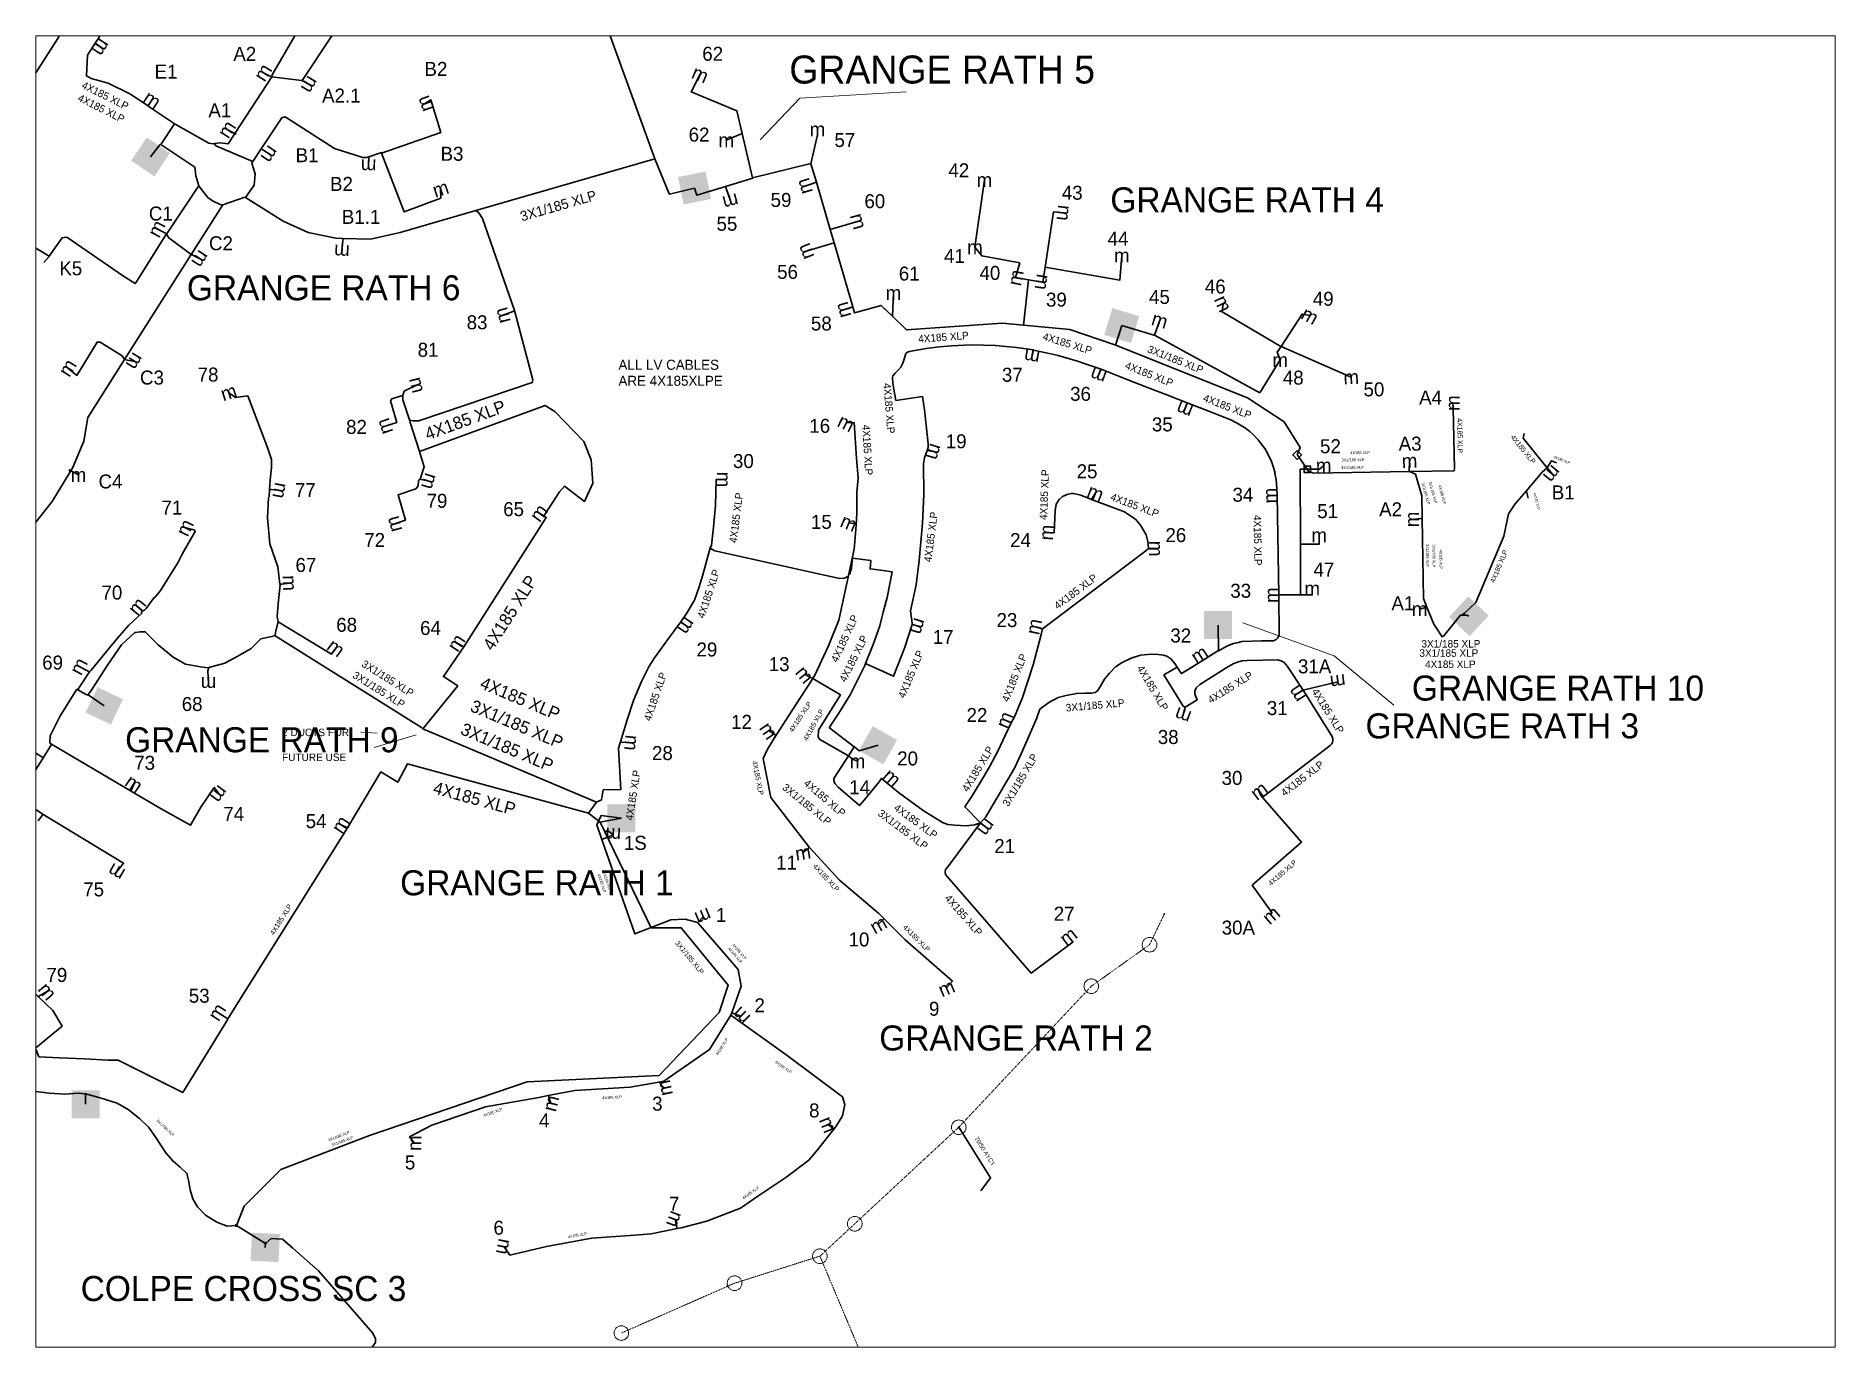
# Model space of a CAD drawing. Header units: metres. Extents: x 311594 to 312456, y 273769 to 274397.
import ezdxf
from ezdxf.enums import TextEntityAlignment as Align

# ---------------------------------------------------------------- set-up
doc = ezdxf.new("R2010")
doc.units = ezdxf.units.M
doc.header["$MEASUREMENT"] = 0
doc.linetypes.add('DGN Style 4', pattern=[0.01288, 0.00644, -0.00322, 0, -0.00322])
for name, color, linetype, lineweight in [('Level 10', 7, 'Continuous', 0), ('Level 14', 7, 'Continuous', 0), ('Level 15', 7, 'Continuous', 0), ('Level 16', 7, 'Continuous', 0), ('Level 17', 7, 'Continuous', 0), ('Level 2', 7, 'Continuous', 0), ('Level 3', 7, 'Continuous', 0), ('Level 5', 7, 'Continuous', 0), ('Level 6', 7, 'Continuous', 0), ('Level 7', 7, 'Continuous', 0)]:
    doc.layers.add(name, color=color, linetype=linetype, lineweight=lineweight)
doc.styles.add('Style-font_101', font='font_101.shx')
doc.styles.add('Style-WORKING', font='WORKING.shx')

msp = doc.modelspace()

# ---------------------------------------------------------------- texts
at = {"layer": 'Level 16', "color": 212, "linetype": 'Continuous', "lineweight": 13, "style": 'Style-WORKING'}
for s, height, p in [('GRANGE RATH 5', 13.411, (311954.95, 274374.23)), ('GRANGE RATH 4', 12, (312108.75, 274312.49)), ('GRANGE RATH 6', 12, (311666.3, 274270.38)), ('3X1/185 XLP', 3.582, (312257.84, 274104.06)), ('3X1/185 XLP', 3.582, (312256.86, 274099.63)), ('GRANGE RATH 10', 12, (312253.25, 274078.65)), ('GRANGE RATH 9', 12, (311636.7, 274053.88)), ('GRANGE RATH 3', 12, (312231.02, 274060.53)), ('GRANGE RATH 1', 12, (311768.48, 273985.36)), ('GRANGE RATH 2', 12, (311998.04, 273911.03)), ('COLPE CROSS SC 3', 12, (311615.4, 273791.01))]:
    msp.add_text(s, height=height, dxfattribs=at).set_placement(p)
for height, rotation, p in [(4.776, 16.13723, (311826.84, 274308.16)), (3.582, 338.35479, (312126.22, 274245.61)), (1.3373, 1.06329, (312219.63, 274193.21)), (1.3373, 1.06329, (312219.39, 274189.52)), (1.3373, 286.12168, (312257.78, 274182.87)), (1.3373, 286.12168, (312261.23, 274183.36)), (1.3373, 270.89184, (312260, 274153.58)), (1.3373, 270.89184, (312263.07, 274153.45)), (3.582, 327.93458, (311745.37, 274089.87)), (3.582, 327.93458, (311749.64, 274095.28)), (5.97, 337.12562, (311801.59, 274073.77)), (3.582, 5.02938, (312087.59, 274073.38)), (5.97, 337.12562, (311796.93, 274062.74)), (3.582, 59.42963, (312059.95, 274027.58)), (3.582, 321.00013, (311951.24, 274036.42)), (3.582, 323.2504, (311997.05, 274023.89)), (2.388, 309.25733, (311900.1, 273962.41)), (1.3373, 316.65616, (311651.58, 273877.26)), (1.3373, 20.94687, (311734.28, 273867.45)), (1.3373, 20.94687, (311735.89, 273864.99))]:
    msp.add_text('3X1/185 XLP', height=height, rotation=rotation, dxfattribs=at).set_placement(p)
at = {"layer": 'Level 17', "color": 1, "linetype": 'Continuous', "lineweight": 30, "style": 'Style-WORKING'}
for s, height, p in [('ALL LV CABLES', 4.8, (311873.09, 274237.11)), ('ARE 4X185XLPE', 4.8, (311873.09, 274229.45)), ('2 DUCTS FOR', 3.6, (311711.91, 274061.62)), ('FUTURE USE', 3.6, (311711.91, 274049.7))]:
    msp.add_text(s, height=height, dxfattribs=at).set_placement(p)
at = {"layer": 'Level 6', "color": 5, "linetype": 'Continuous', "lineweight": 13, "style": 'Style-font_101'}
for rotation, p in [(236.932, (311625.49, 274391.35)), (57.66, (311702.65, 274379.58)), (238.898, (311725.38, 274373.55)), (336.999, (311912.31, 274378.68)), (326.624, (311649.71, 274366.55)), (109.559, (311780.15, 274364.45)), (56.687, (311685.36, 274352.34)), (0.472, (311968.44, 274352.28)), (235.756, (311706.13, 274340.2)), (179.339, (311753.38, 274334.53)), (18.132, (311787.85, 274323.82)), (106.695, (311962.02, 274324.98)), (194.674, (311926.89, 274317.6)), (263.592, (312086.72, 274312.23)), (62.92, (311651.68, 274304.72)), (285.326, (311988.14, 274308.27)), (176.727, (311740.57, 274293.6)), (111.561, (311962.63, 274293.69)), (236.947, (311672.99, 274290.06)), (78.912, (312063.33, 274281.24)), (261.124, (312076.39, 274279.11)), (294.83, (312162.83, 274268.84)), (104.973, (311817.32, 274263.09)), (105.246, (311980.54, 274265.73)), (343.563, (312132.5, 274260.9)), (331.117, (312204.43, 274263.07)), (237.844, (311641.51, 274241.05)), (169.882, (312071.16, 274243.2)), (58.411, (311609.05, 274238.1)), (159.736, (312102.96, 274234.18)), (17.779, (311686.31, 274226.3)), (284.033, (311776.88, 274229.93)), (2.293, (312224.17, 274233.59)), (158.495, (312144.27, 274217.84)), (89.132, (312272.82, 274221.16)), (108.723, (311760.9, 274209.94)), (333.717, (311982.21, 274211.64)), (253.015, (312024.7, 274197.76)), (2.047, (312252.15, 274193.51)), (252.477, (311782.76, 274183.6)), (269.401, (311923.56, 274184.55)), (230.472, (312320.61, 274187.07)), (259.114, (311711.22, 274179.23)), (338.191, (312101.72, 274178.19)), (91.908, (312185.28, 274176.81)), (54.047, (311834.86, 274168.58)), (89.527, (312253.29, 274165.43)), (63.807, (311665.31, 274161.52)), (105.281, (311765.36, 274163.13)), (337.479, (311983.51, 274163.82)), (85.867, (312078.12, 274159.17)), (270, (312130.71, 274151.42)), (272.046, (311715.65, 274134.96)), (50.85, (311642.36, 274123.89)), (90, (312186.07, 274129.14)), (235.761, (311905.85, 274114.25)), (253.158, (312017, 274114.21)), (78.046, (312072.11, 274114.08)), (56.145, (311795.29, 274106.4)), (323.139, (311737.77, 274103.97)), (32.887, (312151.45, 274100.79)), (61.853, (311614.42, 274095.12)), (309.846, (311962.34, 274091.17)), (187.155, (312217.8, 274087.64)), (180, (311676.65, 274086.54)), (123.079, (312198.04, 274081.75)), (160.011, (312143.49, 274071.35)), (304.533, (311945.08, 274064.25)), (67.937, (312058.03, 274069.4)), (264.071, (311879.5, 274058.39)), (325.845, (311640.97, 274038.96)), (319.019, (312004.2, 274041.86)), (36.955, (312180, 274035.45)), (233.55, (311681.91, 274033.7)), (56.853, (311739.85, 274019.32)), (233.351, (312049.59, 274017.73)), (177.712, (311870.59, 274014.31)), (8.756, (311961.49, 274005.8)), (150.052, (311632.4, 273996.35)), (202.578, (311913.74, 273975.1)), (40.721, (312185.75, 273975.94)), (29.196, (311997.57, 273971.31)), (37.326, (312088.6, 273965.81)), (22.778, (312030.25, 273940.99)), (310.233, (311599.5, 273939.44)), (56.774, (311680.69, 273929.49)), (135.767, (311931.79, 273927.53)), (102.469, (311895.18, 273893.03)), (76.371, (311840.68, 273885.72)), (292.117, (311973.56, 273875.57)), (88.914, (311775.31, 273866.64)), (249.383, (311900.21, 273830.1)), (258.751, (311818.36, 273817.03))]:
    msp.add_text('m', height=6.71, rotation=rotation, dxfattribs=at).set_placement(p, align=Align.MIDDLE_CENTER)
for p in [(311924.77, 274347.08), (312048.45, 274328.03), (312043.9, 274295.82), (312114.28, 274291.89), (312004.84, 274273.93), (312190.16, 274241.8), (311614.37, 274186.76), (312210.99, 274191.3), (312208.86, 274157.88), (312205.52, 274132.36), (312256.98, 274122.5), (311987.64, 274049.57)]:
    msp.add_text('m', height=6.71, dxfattribs=at).set_placement(p, align=Align.MIDDLE_CENTER)
at = {"layer": 'Level 7', "color": 212, "linetype": 'Continuous', "lineweight": 13, "style": 'Style-WORKING'}
for s, height, p in [('A2', 6.7, (311688.56, 274385.09)), ('62', 6.7, (311913.26, 274385.13)), ('E1', 6.7, (311650.85, 274376.6)), ('B2', 6.7, (311780.15, 274377.87)), ('A2.1', 6.7, (311731.09, 274365.1)), ('A1', 6.7, (311676.61, 274358.05)), ('62', 6.7, (311906.72, 274346.41)), ('57', 6.7, (311976.59, 274343.82)), ('B1', 6.7, (311718.41, 274336.55)), ('B3', 6.7, (311787.85, 274337.23)), ('42', 6.7, (312031.18, 274329.3)), ('B2', 6.7, (311734.89, 274322.79)), ('43', 6.7, (312085.52, 274318.58)), ('C1', 6.7, (311648.09, 274308.6)), ('59', 6.7, (311945.99, 274315.1)), ('60', 6.7, (311990.95, 274314.53)), ('B1.1', 6.7, (311740.57, 274307.01)), ('55', 6.7, (311920.09, 274303.71)), ('C2', 6.7, (311676.9, 274294.36)), ('44', 6.7, (312107.47, 274296.63)), ('K5', 6.7, (311605.19, 274282.38)), ('41', 6.7, (312029.09, 274288.27)), ('56', 6.7, (311949.12, 274280.66)), ('61', 6.7, (312007.43, 274279.84)), ('40', 6.7, (312046.07, 274280.16)), ('46', 6.7, (312154.07, 274273.64)), ('39', 6.7, (312077.95, 274267.36)), ('45', 6.7, (312127.33, 274268.66)), ('49', 6.7, (312205.8, 274267.76)), ('83', 6.7, (311800.36, 274256.5)), ('58', 6.7, (311965.31, 274255.93)), ('81', 6.7, (311776.88, 274243.34)), ('C3', 6.7, (311643.85, 274230.04)), ('78', 6.7, (311671.46, 274231.46)), ('37', 6.7, (312056.83, 274231.38)), ('48', 6.7, (312191.43, 274229.99)), ('36', 6.7, (312089.5, 274222.23)), ('50', 6.7, (312230.09, 274224.39)), ('A4', 6.7, (312256.73, 274220.47)), ('82', 6.7, (311742.59, 274206.4)), ('16', 6.7, (311964.55, 274206.91)), ('35', 6.7, (312128.69, 274207.6)), ('19', 6.7, (312029.92, 274199.49)), ('52', 6.7, (312209.23, 274197.14)), ('A3', 6.7, (312246.95, 274198.38)), ('30', 6.7, (311927.97, 274190.03)), ('C4', 6.7, (311623.97, 274180.27)), ('25', 6.7, (312092.63, 274185.12)), ('77', 6.7, (311718.05, 274176.13)), ('79', 6.7, (311781.16, 274170.99)), ('34', 6.7, (312167.31, 274173.91)), ('B1', 6.7, (312320.29, 274175.01)), ('71', 6.7, (311654.14, 274167.74)), ('65', 6.7, (311817.87, 274167.01)), ('51', 6.7, (312207.93, 274166.04)), ('A2', 6.7, (312237.57, 274166.91)), ('15', 6.7, (311965.33, 274160.9)), ('26', 6.7, (312135.17, 274154.57)), ('72', 6.7, (311751.28, 274152.21)), ('24', 6.7, (312060.75, 274152.18)), ('67', 6.7, (311718.34, 274140.26)), ('47', 6.7, (312206.1, 274138.07)), ('70', 6.7, (311625.39, 274127.03)), ('33', 6.7, (312166.27, 274127.9)), ('A1', 6.7, (312243.47, 274121.95)), ('68', 6.7, (311737.87, 274111.59)), ('64', 6.7, (311778.03, 274110.07)), ('23', 6.7, (312054.26, 274113.86)), ('17', 6.7, (312023.69, 274105.76)), ('32', 6.7, (312137.52, 274106.47)), ('69', 6.7, (311596.98, 274093.51)), ('29', 6.7, (311910.49, 274099.78)), ('13', 6.7, (311945.1, 274092.77)), ('31A', 6.7, (312198.68, 274091.7)), ('4X185 XLP', 3.582, (312259.57, 274094.25)), ('68', 6.7, (311663.84, 274073.65)), ('22', 6.7, (312039.89, 274068.39)), ('31', 6.7, (312183.77, 274071.71)), ('12', 6.7, (311927.07, 274065.1)), ('38', 6.7, (312131.52, 274057.85)), ('28', 6.7, (311889.16, 274050.17)), ('73', 6.7, (311641.09, 274045.49)), ('20', 6.7, (312006.65, 274047.59)), ('14', 6.7, (311983.71, 274033.8)), ('30', 6.7, (312162.09, 274038.25)), ('74', 6.7, (311683.78, 274021.01)), ('54', 6.7, (311723.23, 274017.57)), ('1S', 6.7, (311875.68, 274007.15)), ('11', 6.7, (311948.63, 273997.66)), ('21', 6.7, (312053.16, 274005.62)), ('75', 6.7, (311616.66, 273984.88)), ('1', 6.7, (311919.79, 273972.58)), ('27', 6.7, (312081.65, 273973.21)), ('30A', 6.7, (312162.13, 273966.57)), ('10', 6.7, (311983.34, 273960.88)), ('79', 6.7, (311599.02, 273943.88)), ('53', 6.7, (311667.23, 273933.92)), ('2', 6.7, (311938.26, 273929.31)), ('9', 6.7, (312021.88, 273927.68)), ('3', 6.7, (311889.23, 273882.22)), ('8', 6.7, (311964.43, 273878.99)), ('4', 6.7, (311835.04, 273874.18)), ('5', 6.7, (311770.77, 273854.09)), ('7', 6.7, (311897.28, 273834.27)), ('6', 6.7, (311813.19, 273822.81))]:
    msp.add_text(s, height=height, dxfattribs=at).set_placement(p)
for s, height, rotation, p in [('4X185 XLP', 3.582, 333.42504, (311615.53, 274372.26)), ('4X185 XLP', 3.582, 333.42504, (311613.64, 274366.15)), ('4X185 XLP', 3.582, 4.23683, (312016.84, 274250.07)), ('4X185 XLP', 3.582, 343.12334, (312076.09, 274251.54)), ('4X185 XLP', 3.582, 338.42368, (312115.48, 274237.81)), ('4X185 XLP', 3.582, 274.50995, (312000.03, 274230.6)), ('4X185 XLP', 5.97, 20.18908, (311781.69, 274203.27)), ('4X185 XLP', 3.582, 338.85431, (312152.89, 274222.2)), ('4X185 XLP', 2.388, 270.99114, (312275.01, 274213.89)), ('4X185 XLP', 3.582, 273.47044, (311989.89, 274210.7)), ('4X185 XLP', 2.388, 309.03905, (312300.42, 274204.73)), ('4X185 XLP', 1.337, 1.06327, (312223.82, 274196.65)), ('4X185 XLP', 1.194, 338.62464, (312321.03, 274194.93)), ('4X185 XLP', 3.582, 87.77007, (312078.45, 274165.09)), ('4X185 XLP', 3.582, 82.76852, (311929.74, 274153.98)), ('4X185 XLP', 3.582, 339.35661, (312108.52, 274174.82)), ('4X185 XLP', 1.337, 286.12168, (312265.9, 274181.64)), ('4X185 XLP', 1.194, 285.69451, (312311.43, 274177.95)), ('4X185 XLP', 3.582, 82.71378, (312023.03, 274144.79)), ('4X185 XLP', 3.582, 271.09557, (312177.38, 274167.54)), ('4X185 XLP', 1.337, 270.89184, (312266.4, 274150.99)), ('4X185 XLP', 2.388, 67.05772, (312292.79, 274134.82)), ('4X185 XLP', 5.97, 57.47106, (311812.75, 274102.1)), ('4X185 XLP', 3.582, 71.56937, (311914.13, 274117.74)), ('4X185 XLP', 3.582, 37.05698, (312083.52, 274122.16)), ('4X185 XLP', 3.582, 65.14869, (311978.01, 274096.65)), ('4X185 XLP', 3.582, 63.44308, (311981.93, 274087.11)), ('4X185 XLP', 3.582, 67.38499, (312010.16, 274079.44)), ('4X185 XLP', 3.582, 68.06196, (312059.95, 274077.67)), ('4X185 XLP', 3.582, 71.07407, (311888.5, 274068.53)), ('4X185 XLP', 3.582, 300.72791, (312121.34, 274094.22)), ('4X185 XLP', 3.582, 31.76527, (312156.87, 274077.08)), ('4X185 XLP', 5.97, 337.12562, (311806.24, 274084.8)), ('4X185 XLP', 3.582, 302.09291, (312205.07, 274083.01)), ('4X185 XLP', 2.388, 56.71658, (311956.6, 274063.24)), ('4X185 XLP', 2.388, 61.01047, (311963.52, 274059.06)), ('4X185 XLP', 3.582, 58.79189, (312040.51, 274034.65)), ('4X185 XLP', 2.388, 281.15843, (311937.14, 274049.56)), ('4X185 XLP', 3.582, 37.42631, (312192.21, 274032.58)), ('4X185 XLP', 5.97, 344.73533, (311783.87, 274034.25)), ('4X185 XLP', 3.582, 81.16067, (311879.96, 274021.09)), ('4X185 XLP', 3.582, 319.52149, (311961.55, 274038.48)), ('4X185 XLP', 3.582, 323.8518, (312004.71, 274026.54)), ('4X185 XLP', 1.337, 289.29999, (311863, 273995.31)), ('4X185 XLP', 1.337, 289.29999, (311865.53, 273996.2)), ('4X185 XLP', 2.388, 312.56917, (311966.12, 273999.14)), ('4X185 XLP', 2.388, 41.11384, (312185.73, 273989.79)), ('4X185 XLP', 2.388, 57.96757, (311707.97, 273966.07)), ('4X185 XLP', 3.582, 311.11749, (312029.16, 273983.82)), ('4X185 XLP', 2.388, 315.01437, (312009.23, 273969.87)), ('4X185 XLP', 1.337, 310.72638, (311927.47, 273961.52)), ('4X185 XLP', 1.337, 310.72638, (311925.44, 273959.77)), ('4X185 XLP', 1.337, 58.23026, (311920.74, 273908.55)), ('4X185 XLP', 1.337, 325.69855, (311947.9, 273905.2)), ('4X185 XLP', 1.337, 19.12696, (311808.7, 273879.3)), ('4X185 XLP', 1.337, 3.39736, (311865.39, 273887.66)), ('70/50 AYCY', 2.09, 302.23662, (312043.59, 273868.87)), ('4X185 XLP', 1.337, 34.49457, (311933.02, 273839.67)), ('4X185 XLP', 1.337, 10.23747, (311848.9, 273821.12))]:
    msp.add_text(s, height=height, rotation=rotation, dxfattribs=at).set_placement(p)

# ---------------------------------------------------------------- linework, layer by layer
at = {"layer": 'Level 10', "color": 7, "linetype": 'Continuous', "lineweight": 0, "flags": 128}
for points in [[(311594, 273769), (312456, 273769), (312456, 274397), (311594, 274397), (311594, 273769)], [(311594, 274397), (311594, 273769), (312456, 273769), (312456, 274397), (311594, 274397)]]:
    msp.add_lwpolyline(points, close=True, dxfattribs=at)
at = {"layer": 'Level 14', "color": 1, "linetype": 'Continuous', "lineweight": 30, "flags": 128}
for points in [[(311869.15, 274397), (311890.55, 274338.19), (311804.76, 274313.37), (311768.45, 274302.86), (311754.22, 274299.65), (311740.96, 274300.02), (311737.7, 274300.11), (311724.39, 274302.86), (311712.45, 274308.37), (311694.32, 274319.69), (311694.09, 274319.84), (311683.53, 274316.17), (311682.25, 274316.32), (311678.55, 274318.08), (311676.41, 274319.63), (311672.13, 274324.89), (311672.02, 274325.26), (311670.58, 274329.95), (311670.11, 274334.18), (311653.79, 274345.07), (311653.41, 274344.8), (311648.9, 274339.08)], [(311869.15, 274397), (311890.55, 274338.19), (311897.42, 274321.38), (311897.49, 274321.2), (311909.56, 274324.18)], [(311594, 274164.07), (311601.83, 274173.94), (311610.37, 274188.17), (311611.47, 274189.99), (311616.98, 274202.84), (311618.81, 274214.31), (311636.42, 274242.03), (311668.41, 274292.36), (311683.53, 274316.17), (311682.25, 274316.32), (311678.55, 274318.08), (311676.41, 274319.63), (311672.13, 274324.89), (311672.02, 274325.26), (311670.58, 274329.95), (311670.11, 274334.18), (311653.79, 274345.07), (311653.41, 274344.8), (311648.9, 274339.08)], [(312114.21, 274258.3), (312111.18, 274248.88), (312110.85, 274249), (312089.32, 274256.48), (312067.12, 274258.55), (312056.91, 274259.51), (312011.07, 274256.17), (312004.33, 274262.74), (311998.97, 274267.96), (311986.22, 274264.32), (311985.36, 274267.26), (311976.42, 274297.88), (311974.54, 274304.32), (311967.91, 274326.98), (311965.34, 274335.77), (311965.28, 274336), (311937.35, 274329.13), (311937.41, 274328.89), (311924.4, 274324.9), (311910.7, 274320.69), (311909.56, 274324.18)], [(312198.3, 274196.31), (312199.65, 274199.9), (312192.13, 274212.16), (312174.48, 274223.74), (312110.85, 274249), (312111.18, 274248.88), (312114.21, 274258.3)], [(312280.61, 274119.04), (312279.58, 274119.64), (312277.24, 274119.64), (312276.58, 274119.64), (312268.61, 274109.6), (312267.76, 274109.18), (312263.81, 274115.27), (312260.46, 274123.39), (312258.76, 274127.52), (312258.16, 274165.93), (312257.99, 274176.75), (312254.99, 274187.13), (312252.17, 274188.41), (312251.94, 274188.41), (312206.09, 274187.56), (312203.69, 274188.59), (312203.14, 274189.46), (312198.62, 274196), (312198.3, 274196.31)], [(312160.39, 274114.83), (312160.58, 274102.51), (312164.93, 274104.81), (312167.85, 274105.92), (312170.22, 274106.47), (312171.74, 274106.89), (312181.2, 274107.31), (312186.9, 274107.31), (312188.15, 274107.87), (312188.84, 274108.56), (312189.68, 274109.81), (312189.54, 274129.28), (312199.93, 274129.28), (312199.86, 274153.54), (312199.77, 274189.46), (312203.14, 274189.46)], [(312203.14, 274189.46), (312203.69, 274188.59), (312206.09, 274187.56), (312251.94, 274188.41), (312252.17, 274188.41), (312254.99, 274187.13), (312257.99, 274176.75), (312258.16, 274165.93), (312258.76, 274127.52), (312260.46, 274123.39), (312263.81, 274115.27), (312267.76, 274109.18), (312268.61, 274109.6), (312276.58, 274119.64), (312277.24, 274119.64), (312279.58, 274119.64), (312280.61, 274119.04)], [(311626.73, 274076.12), (311619.47, 274081.1), (311619.05, 274081.39), (311620.73, 274083.91), (311628.28, 274095.66), (311634.99, 274105.31), (311641.29, 274111.19), (311641.71, 274111.19), (311643.8, 274111.61), (311646.32, 274111.61), (311652.61, 274105.31), (311659.75, 274099.43), (311665.62, 274096.08), (311672.75, 274094.82), (311676.53, 274094.4), (311676.87, 274094.49), (311684.5, 274096.5), (311690.79, 274099.85), (311697.09, 274103.63), (311701.7, 274108.25), (311708.44, 274109.7), (311708.61, 274109.6), (311778.65, 274065.72), (311779.32, 274065.1), (311779.29, 274065.06), (311862.59, 274029.92), (311864.99, 274031.06), (311865.79, 274035.85), (311874.2, 274036.04), (311873.1, 274055.93), (311874.01, 274058.93), (311877.22, 274069.5), (311880.34, 274078.61), (311884.07, 274087.78), (311887.79, 274095.1), (311890.32, 274099.09), (311892.84, 274102.68), (311897.09, 274108.4), (311902.55, 274115.71), (311903.02, 274116.42), (311906, 274120.9), (311909.46, 274126.75), (311911.59, 274132.6), (311913.45, 274138.85), (311917.04, 274151.75), (311917.07, 274151.73), (311917.84, 274151.22), (311919.3, 274150.42), (311971.88, 274138.65), (311979.19, 274137.06), (311981.32, 274137.32), (311982.65, 274137.85), (311983.98, 274139.32), (311984.78, 274142.11), (311985.17, 274146.9), (311994.08, 274145.7), (311993.68, 274141.71), (312000, 274140.91), (312004.19, 274140.38), (312001.79, 274128.01), (312000, 274121.07), (311998.27, 274114.38), (311995.08, 274105.47), (311991.43, 274096.35), (311991.09, 274095.5), (311984.04, 274081.4), (311978.73, 274072.62), (311974.21, 274065.84), (311974.41, 274065.38), (311986.08, 274056.44), (311986.12, 274056.51), (311988.38, 274054.65), (311997.46, 274057.24)], [(311874.54, 274022.31), (311864.29, 274020.45), (311858.75, 274024.66), (311862.59, 274029.92), (311779.29, 274065.06), (311779.32, 274065.1), (311778.65, 274065.72), (311708.61, 274109.6), (311708.44, 274109.7), (311701.7, 274108.25), (311697.09, 274103.63), (311690.79, 274099.85), (311684.5, 274096.5), (311676.87, 274094.49), (311676.53, 274094.4), (311672.75, 274094.82), (311665.62, 274096.08), (311659.75, 274099.43), (311652.61, 274105.31), (311646.32, 274111.61), (311643.8, 274111.61), (311641.71, 274111.19), (311641.29, 274111.19), (311634.99, 274105.31), (311628.28, 274095.66), (311620.73, 274083.91), (311619.05, 274081.39), (311619.47, 274081.1), (311626.73, 274076.12)], [(311997.46, 274057.24), (311988.38, 274054.65), (311986.12, 274056.51), (311986.08, 274056.44), (311983.29, 274052.14), (311983.27, 274052.11), (311976.32, 274041.4), (311976.32, 274040.33), (311976.71, 274038.88), (311978.3, 274037.15), (311988.64, 274028.4), (311990.9, 274030.92), (311998.05, 274039.8), (311999.11, 274041.4), (312001.86, 274039.14), (312007.33, 274034.63), (312019.13, 274026.02), (312028.41, 274020.32), (312030.92, 274019.25), (312034.24, 274018.99), (312039.67, 274018.72), (312043.69, 274019.19), (312046.54, 274020), (312046.56, 274020.01), (312049.08, 274022.97), (312062.86, 274046.3), (312066.01, 274053.13), (312073.44, 274069.86), (312075.03, 274074.5), (312079.28, 274077.69), (312083.79, 274080.08), (312087.64, 274081.14), (312092.54, 274082.07), (312096.92, 274082.2), (312099.71, 274082.2), (312101.57, 274082.6), (312102.76, 274083.53), (312104.22, 274085.92), (312105.95, 274088.84), (312108.34, 274091.76), (312111.25, 274094.81), (312114.44, 274096.93), (312118.68, 274098.92), (312123.2, 274100.39), (312128.37, 274100.92), (312131.69, 274100.65), (312134.21, 274100.39), (312135.8, 274099.85), (312137.79, 274098.66), (312139.65, 274096.4), (312142.17, 274092.42), (312142.83, 274091.62), (312151.19, 274096.67), (312160.22, 274102.51), (312160.58, 274102.51), (312160.39, 274114.83)], [(311690, 273827.25), (311693.75, 273836.54), (311711.25, 273854.07), (311753.77, 273870.34), (311829.41, 273896), (311892.56, 273899.13), (311921.32, 273929.17), (311925.7, 273942.32), (311903.19, 273969.86), (311888.81, 273969.86), (311866.57, 274015.75), (311864.29, 274020.45), (311874.54, 274022.31)], [(311594, 273891.33), (311600.4, 273890.62), (311607.86, 273890.08), (311614.19, 273890.59), (311617.73, 273890.34), (311617.73, 273885.28)], [(311617.73, 273885.28), (311617.73, 273890.34), (311624.82, 273888.31), (311632.91, 273885.78), (311638.23, 273882.75), (311643.54, 273878.45), (311648.09, 273874.15), (311651.38, 273869.34), (311656.19, 273862.01), (311659.73, 273857.97), (311663.02, 273855.18), (311666.31, 273852.15), (311667.07, 273848.86), (311667.83, 273844.31), (311669.09, 273840.01), (311671.37, 273836.22), (311675.17, 273832.17), (311680.73, 273828.88), (311685.54, 273826.86), (311690, 273827.25), (311703.94, 273818.65), (311703.85, 273816.72)], [(311617.73, 273885.28), (311617.73, 273890.34), (311624.82, 273888.31), (311632.91, 273885.78), (311638.23, 273882.75), (311643.54, 273878.45), (311648.09, 273874.15), (311651.38, 273869.34), (311656.19, 273862.01), (311659.73, 273857.97), (311663.02, 273855.18), (311666.31, 273852.15), (311667.07, 273848.86), (311667.83, 273844.31), (311669.09, 273840.01), (311671.37, 273836.22), (311675.17, 273832.17), (311680.73, 273828.88), (311685.54, 273826.86), (311690, 273827.25)], [(311703.85, 273816.72), (311703.94, 273818.65), (311706.65, 273820.97), (311712.18, 273820.66), (311716.99, 273816.36), (311729.39, 273805.49), (311755.45, 273775.65), (311756.71, 273772.87), (311756.71, 273771.1), (311755.06, 273769)], [(311703.85, 273816.72), (311703.94, 273818.65)], [(311703.94, 273818.65), (311706.65, 273820.97), (311712.18, 273820.66), (311716.99, 273816.36), (311729.39, 273805.49), (311755.45, 273775.65), (311756.71, 273772.87), (311756.71, 273771.1), (311755.06, 273769)]]:
    msp.add_lwpolyline(points, dxfattribs=at)
at = {"layer": 'Level 15', "color": 1, "linetype": 'Continuous', "lineweight": 30, "flags": 128}
for points in [[(312198.27, 274198.43), (312200.42, 274196.34), (312198.32, 274194.19), (312196.18, 274196.29), (312198.26, 274198.43)], [(312204.64, 274187.96), (312201.64, 274187.96), (312201.64, 274190.96), (312204.64, 274190.96), (312204.64, 274187.97)], [(311690.38, 273826.96), (311689.72, 273826.87), (311689.62, 273827.53), (311690.28, 273827.63), (311690.38, 273826.97)], [(311704.05, 273818.19), (311703.48, 273818.54), (311703.83, 273819.11), (311704.41, 273818.76), (311704.05, 273818.19)]]:
    msp.add_lwpolyline(points, dxfattribs=at)
at = {"layer": 'Level 15', "color": 1, "linetype": 'Continuous', "lineweight": 13, "extrusion": (0, 0, -1)}
for points in [[(-311650.73, 274329.78), (-311658.21, 274340.92), (-311639.6, 274337.25), (-311647.07, 274348.39)], [(-312280.26, 274128.52), (-312271.13, 274118.69), (-312290.09, 274119.39), (-312280.96, 274109.56)], [(-311617.78, 274072.96), (-311629.88, 274067.17), (-311623.57, 274085.06), (-311635.67, 274079.27)]]:
    msp.add_solid(points, dxfattribs=at)
at = {"layer": 'Level 15', "color": 1, "linetype": 'Continuous', "lineweight": 13}
for points in [[(311904.33, 274316.27), (311917.47, 274318.95), (311901.65, 274329.4), (311914.79, 274332.09)], [(312105.84, 274253.84), (312118.67, 274249.93), (312109.75, 274266.67), (312122.58, 274262.76)], [(312153.68, 274108.13), (312167.09, 274108.13), (312153.68, 274121.54), (312167.09, 274121.54)], [(311999.98, 274048.1), (312006.6, 274059.76), (311988.32, 274054.72), (311994.94, 274066.38)], [(311867.83, 274015.6), (311881.25, 274015.6), (311867.83, 274029.02), (311881.25, 274029.02)], [(311611.03, 273878.57), (311624.44, 273878.57), (311611.03, 273891.98), (311624.44, 273891.98)], [(311697.48, 273823.75), (311696.81, 273810.35), (311710.88, 273823.08), (311710.21, 273809.68)]]:
    msp.add_solid(points, dxfattribs=at)
at = {"layer": 'Level 17', "color": 212, "linetype": 'Continuous', "lineweight": 0, "flags": 128}
for points in [[(312010.99, 274370.23), (311959.95, 274367.22), (311940.93, 274347.2)], [(312244.55, 274076.52), (312216, 274100.15), (312172.2, 274115.91)], [(311749.58, 274063.59), (311749.58, 274063.59), (311757.46, 274063.03)], [(311756.07, 274056.12), (311776.15, 274062.22)]]:
    msp.add_lwpolyline(points, dxfattribs=at)
at = {"layer": 'Level 2', "color": 5, "linetype": 'DGN Style 4', "lineweight": 13, "flags": 128}
for points in [[(312099.65, 273941.82), (312127.56, 273961.71), (312134.66, 273976.39)], [(312036.13, 273874.25), (312099.65, 273941.82)], [(311986.32, 273828.05), (312036.13, 273874.25)], [(311986.32, 273828.05), (311969.62, 273812.51)], [(311969.62, 273812.51), (311928.73, 273799.56), (311874.47, 273775.69)], [(311987.97, 273769), (311969.62, 273812.51)]]:
    msp.add_lwpolyline(points, dxfattribs=at)
at = {"layer": 'Level 3', "color": 5, "linetype": 'Continuous', "lineweight": 13, "flags": 128}
for points in [[(312134.86, 273976.39), (312134.86, 273976.41), (312134.85, 273976.43), (312134.85, 273976.45), (312134.84, 273976.47), (312134.83, 273976.49), (312134.82, 273976.51), (312134.81, 273976.52), (312134.79, 273976.54), (312134.77, 273976.55), (312134.76, 273976.56), (312134.74, 273976.57), (312134.72, 273976.58), (312134.7, 273976.58), (312134.68, 273976.59), (312134.66, 273976.59), (312134.64, 273976.59), (312134.62, 273976.58), (312134.6, 273976.58), (312134.58, 273976.57), (312134.56, 273976.56), (312134.54, 273976.55), (312134.52, 273976.54), (312134.51, 273976.52), (312134.5, 273976.51), (312134.48, 273976.49), (312134.47, 273976.47), (312134.47, 273976.45), (312134.46, 273976.43), (312134.46, 273976.41), (312134.46, 273976.39), (312134.46, 273976.37), (312134.46, 273976.35), (312134.47, 273976.33), (312134.47, 273976.31), (312134.48, 273976.29), (312134.5, 273976.27), (312134.51, 273976.25), (312134.52, 273976.24), (312134.54, 273976.23), (312134.56, 273976.21), (312134.58, 273976.21), (312134.6, 273976.2), (312134.62, 273976.19), (312134.64, 273976.19), (312134.66, 273976.19), (312134.68, 273976.19), (312134.7, 273976.19), (312134.72, 273976.2), (312134.74, 273976.21), (312134.76, 273976.21), (312134.77, 273976.23), (312134.79, 273976.24), (312134.81, 273976.25), (312134.82, 273976.27), (312134.83, 273976.29), (312134.84, 273976.31), (312134.85, 273976.33), (312134.85, 273976.35), (312134.86, 273976.37), (312134.86, 273976.39)], [(312131.06, 273961.71), (312131.04, 273962.07), (312130.99, 273962.44), (312130.89, 273962.79), (312130.76, 273963.13), (312130.59, 273963.46), (312130.39, 273963.77), (312130.16, 273964.05), (312129.9, 273964.31), (312129.62, 273964.54), (312129.31, 273964.74), (312128.98, 273964.91), (312128.64, 273965.04), (312128.29, 273965.13), (312127.93, 273965.19), (312127.56, 273965.21), (312127.2, 273965.19), (312126.83, 273965.13), (312126.48, 273965.04), (312126.14, 273964.91), (312125.81, 273964.74), (312125.5, 273964.54), (312125.22, 273964.31), (312124.96, 273964.05), (312124.73, 273963.77), (312124.53, 273963.46), (312124.36, 273963.13), (312124.23, 273962.79), (312124.14, 273962.44), (312124.08, 273962.07), (312124.06, 273961.71), (312124.08, 273961.34), (312124.14, 273960.98), (312124.23, 273960.63), (312124.36, 273960.28), (312124.53, 273959.96), (312124.73, 273959.65), (312124.96, 273959.37), (312125.22, 273959.11), (312125.5, 273958.88), (312125.81, 273958.68), (312126.14, 273958.51), (312126.48, 273958.38), (312126.83, 273958.29), (312127.2, 273958.23), (312127.56, 273958.21), (312127.93, 273958.23), (312128.29, 273958.29), (312128.64, 273958.38), (312128.99, 273958.51), (312129.31, 273958.68), (312129.62, 273958.88), (312129.9, 273959.11), (312130.16, 273959.37), (312130.39, 273959.65), (312130.59, 273959.96), (312130.76, 273960.29), (312130.89, 273960.63), (312130.99, 273960.98), (312131.04, 273961.34), (312131.06, 273961.71)], [(312103.15, 273941.82), (312103.13, 273942.19), (312103.08, 273942.55), (312102.98, 273942.9), (312102.85, 273943.24), (312102.68, 273943.57), (312102.48, 273943.88), (312102.25, 273944.16), (312101.99, 273944.42), (312101.71, 273944.65), (312101.4, 273944.85), (312101.08, 273945.02), (312100.73, 273945.15), (312100.38, 273945.25), (312100.02, 273945.3), (312099.65, 273945.32), (312099.29, 273945.3), (312098.92, 273945.25), (312098.57, 273945.15), (312098.23, 273945.02), (312097.9, 273944.85), (312097.6, 273944.65), (312097.31, 273944.42), (312097.05, 273944.16), (312096.82, 273943.88), (312096.62, 273943.57), (312096.46, 273943.24), (312096.32, 273942.9), (312096.23, 273942.55), (312096.17, 273942.19), (312096.15, 273941.82), (312096.17, 273941.46), (312096.23, 273941.09), (312096.32, 273940.74), (312096.46, 273940.4), (312096.62, 273940.07), (312096.82, 273939.76), (312097.05, 273939.48), (312097.31, 273939.22), (312097.6, 273938.99), (312097.9, 273938.79), (312098.23, 273938.62), (312098.57, 273938.49), (312098.92, 273938.4), (312099.29, 273938.34), (312099.65, 273938.32), (312100.02, 273938.34), (312100.38, 273938.4), (312100.73, 273938.49), (312101.08, 273938.62), (312101.4, 273938.79), (312101.71, 273938.99), (312101.99, 273939.22), (312102.25, 273939.48), (312102.48, 273939.76), (312102.68, 273940.07), (312102.85, 273940.4), (312102.98, 273940.74), (312103.08, 273941.09), (312103.13, 273941.46), (312103.15, 273941.82)], [(312039.63, 273874.25), (312039.61, 273874.61), (312039.55, 273874.97), (312039.46, 273875.33), (312039.32, 273875.67), (312039.16, 273876), (312038.96, 273876.3), (312038.73, 273876.59), (312038.47, 273876.85), (312038.18, 273877.08), (312037.88, 273877.28), (312037.55, 273877.44), (312037.21, 273877.57), (312036.85, 273877.67), (312036.49, 273877.73), (312036.13, 273877.75), (312035.76, 273877.73), (312035.4, 273877.67), (312035.05, 273877.57), (312034.7, 273877.44), (312034.38, 273877.28), (312034.07, 273877.08), (312033.78, 273876.85), (312033.53, 273876.59), (312033.3, 273876.3), (312033.1, 273876), (312032.93, 273875.67), (312032.8, 273875.33), (312032.7, 273874.97), (312032.65, 273874.61), (312032.63, 273874.25), (312032.65, 273873.88), (312032.7, 273873.52), (312032.8, 273873.16), (312032.93, 273872.82), (312033.1, 273872.5), (312033.3, 273872.19), (312033.53, 273871.9), (312033.78, 273871.64), (312034.07, 273871.41), (312034.38, 273871.21), (312034.7, 273871.05), (312035.05, 273870.92), (312035.4, 273870.82), (312035.76, 273870.76), (312036.13, 273870.75), (312036.49, 273870.76), (312036.85, 273870.82), (312037.21, 273870.92), (312037.55, 273871.05), (312037.88, 273871.21), (312038.18, 273871.41), (312038.47, 273871.64), (312038.73, 273871.9), (312038.96, 273872.19), (312039.16, 273872.5), (312039.32, 273872.82), (312039.46, 273873.16), (312039.55, 273873.52), (312039.61, 273873.88), (312039.63, 273874.25)], [(312036.33, 273874.25), (312036.33, 273874.27), (312036.32, 273874.29), (312036.32, 273874.31), (312036.31, 273874.33), (312036.3, 273874.35), (312036.29, 273874.36), (312036.28, 273874.38), (312036.26, 273874.39), (312036.24, 273874.41), (312036.23, 273874.42), (312036.21, 273874.43), (312036.19, 273874.44), (312036.17, 273874.44), (312036.15, 273874.44), (312036.13, 273874.45), (312036.11, 273874.44), (312036.09, 273874.44), (312036.07, 273874.44), (312036.05, 273874.43), (312036.03, 273874.42), (312036.01, 273874.41), (312035.99, 273874.39), (312035.98, 273874.38), (312035.97, 273874.36), (312035.95, 273874.35), (312035.94, 273874.33), (312035.94, 273874.31), (312035.93, 273874.29), (312035.93, 273874.27), (312035.93, 273874.25), (312035.93, 273874.23), (312035.93, 273874.2), (312035.94, 273874.18), (312035.94, 273874.16), (312035.95, 273874.15), (312035.97, 273874.13), (312035.98, 273874.11), (312035.99, 273874.1), (312036.01, 273874.08), (312036.03, 273874.07), (312036.05, 273874.06), (312036.07, 273874.06), (312036.09, 273874.05), (312036.11, 273874.05), (312036.13, 273874.05), (312036.15, 273874.05), (312036.17, 273874.05), (312036.19, 273874.06), (312036.21, 273874.06), (312036.23, 273874.07), (312036.24, 273874.08), (312036.26, 273874.1), (312036.28, 273874.11), (312036.29, 273874.13), (312036.3, 273874.15), (312036.31, 273874.16), (312036.32, 273874.18), (312036.32, 273874.2), (312036.33, 273874.23), (312036.33, 273874.25)], [(311989.82, 273828.04), (311989.8, 273828.41), (311989.75, 273828.77), (311989.65, 273829.13), (311989.52, 273829.47), (311989.35, 273829.79), (311989.15, 273830.1), (311988.92, 273830.39), (311988.66, 273830.65), (311988.38, 273830.88), (311988.07, 273831.08), (311987.75, 273831.24), (311987.4, 273831.37), (311987.05, 273831.47), (311986.69, 273831.53), (311986.32, 273831.54), (311985.96, 273831.53), (311985.59, 273831.47), (311985.24, 273831.37), (311984.9, 273831.24), (311984.57, 273831.08), (311984.27, 273830.88), (311983.98, 273830.65), (311983.72, 273830.39), (311983.49, 273830.1), (311983.29, 273829.79), (311983.13, 273829.47), (311982.99, 273829.13), (311982.9, 273828.77), (311982.84, 273828.41), (311982.82, 273828.04), (311982.84, 273827.68), (311982.9, 273827.32), (311982.99, 273826.96), (311983.13, 273826.62), (311983.29, 273826.29), (311983.49, 273825.99), (311983.72, 273825.7), (311983.98, 273825.44), (311984.27, 273825.21), (311984.57, 273825.01), (311984.9, 273824.85), (311985.24, 273824.72), (311985.59, 273824.62), (311985.96, 273824.56), (311986.32, 273824.54), (311986.69, 273824.56), (311987.05, 273824.62), (311987.4, 273824.72), (311987.75, 273824.85), (311988.07, 273825.01), (311988.38, 273825.21), (311988.66, 273825.44), (311988.92, 273825.7), (311989.15, 273825.99), (311989.35, 273826.29), (311989.52, 273826.62), (311989.65, 273826.96), (311989.75, 273827.32), (311989.8, 273827.68), (311989.82, 273828.04)], [(311973.12, 273812.5), (311973.11, 273812.87), (311973.05, 273813.23), (311972.95, 273813.58), (311972.82, 273813.93), (311972.66, 273814.25), (311972.46, 273814.56), (311972.23, 273814.85), (311971.97, 273815.1), (311971.68, 273815.33), (311971.37, 273815.53), (311971.05, 273815.7), (311970.71, 273815.83), (311970.35, 273815.93), (311969.99, 273815.98), (311969.62, 273816), (311969.26, 273815.98), (311968.9, 273815.93), (311968.54, 273815.83), (311968.2, 273815.7), (311967.87, 273815.53), (311967.57, 273815.33), (311967.28, 273815.1), (311967.02, 273814.85), (311966.79, 273814.56), (311966.59, 273814.25), (311966.43, 273813.93), (311966.3, 273813.58), (311966.2, 273813.23), (311966.14, 273812.87), (311966.12, 273812.5), (311966.14, 273812.14), (311966.2, 273811.78), (311966.3, 273811.42), (311966.43, 273811.08), (311966.59, 273810.75), (311966.79, 273810.45), (311967.02, 273810.16), (311967.28, 273809.9), (311967.57, 273809.67), (311967.87, 273809.47), (311968.2, 273809.31), (311968.54, 273809.17), (311968.9, 273809.08), (311969.26, 273809.02), (311969.62, 273809), (311969.99, 273809.02), (311970.35, 273809.08), (311970.71, 273809.17), (311971.05, 273809.31), (311971.37, 273809.47), (311971.68, 273809.67), (311971.97, 273809.9), (311972.23, 273810.16), (311972.46, 273810.45), (311972.66, 273810.75), (311972.82, 273811.08), (311972.95, 273811.42), (311973.05, 273811.78), (311973.11, 273812.14), (311973.12, 273812.5)], [(311932.23, 273799.55), (311932.21, 273799.92), (311932.15, 273800.28), (311932.06, 273800.64), (311931.93, 273800.98), (311931.76, 273801.3), (311931.56, 273801.61), (311931.33, 273801.9), (311931.07, 273802.16), (311930.79, 273802.39), (311930.48, 273802.59), (311930.15, 273802.75), (311929.81, 273802.88), (311929.46, 273802.98), (311929.1, 273803.04), (311928.73, 273803.05), (311928.36, 273803.04), (311928, 273802.98), (311927.65, 273802.88), (311927.31, 273802.75), (311926.98, 273802.59), (311926.67, 273802.39), (311926.39, 273802.16), (311926.13, 273801.9), (311925.9, 273801.61), (311925.7, 273801.3), (311925.53, 273800.98), (311925.4, 273800.64), (311925.31, 273800.28), (311925.25, 273799.92), (311925.23, 273799.55), (311925.25, 273799.19), (311925.31, 273798.83), (311925.4, 273798.47), (311925.53, 273798.13), (311925.7, 273797.8), (311925.9, 273797.5), (311926.13, 273797.21), (311926.39, 273796.95), (311926.67, 273796.72), (311926.98, 273796.52), (311927.31, 273796.36), (311927.65, 273796.23), (311928, 273796.13), (311928.36, 273796.07), (311928.73, 273796.05), (311929.1, 273796.07), (311929.46, 273796.13), (311929.81, 273796.23), (311930.15, 273796.36), (311930.48, 273796.52), (311930.79, 273796.72), (311931.07, 273796.95), (311931.33, 273797.21), (311931.56, 273797.5), (311931.76, 273797.8), (311931.93, 273798.13), (311932.06, 273798.47), (311932.15, 273798.83), (311932.21, 273799.19), (311932.23, 273799.55)], [(311877.97, 273775.68), (311877.96, 273776.05), (311877.9, 273776.41), (311877.8, 273776.77), (311877.67, 273777.11), (311877.51, 273777.43), (311877.31, 273777.74), (311877.08, 273778.03), (311876.82, 273778.29), (311876.53, 273778.52), (311876.22, 273778.72), (311875.9, 273778.88), (311875.56, 273779.01), (311875.2, 273779.11), (311874.84, 273779.17), (311874.47, 273779.18), (311874.11, 273779.17), (311873.75, 273779.11), (311873.39, 273779.01), (311873.05, 273778.88), (311872.72, 273778.72), (311872.42, 273778.52), (311872.13, 273778.29), (311871.87, 273778.03), (311871.64, 273777.74), (311871.44, 273777.43), (311871.28, 273777.11), (311871.15, 273776.77), (311871.05, 273776.41), (311870.99, 273776.05), (311870.97, 273775.68), (311870.99, 273775.32), (311871.05, 273774.96), (311871.15, 273774.6), (311871.28, 273774.26), (311871.44, 273773.93), (311871.64, 273773.63), (311871.87, 273773.34), (311872.13, 273773.08), (311872.42, 273772.85), (311872.72, 273772.65), (311873.05, 273772.49), (311873.39, 273772.36), (311873.75, 273772.26), (311874.11, 273772.2), (311874.47, 273772.18), (311874.84, 273772.2), (311875.2, 273772.26), (311875.56, 273772.36), (311875.9, 273772.49), (311876.22, 273772.65), (311876.53, 273772.85), (311876.82, 273773.08), (311877.08, 273773.34), (311877.31, 273773.63), (311877.51, 273773.93), (311877.67, 273774.26), (311877.8, 273774.6), (311877.9, 273774.96), (311877.96, 273775.32), (311877.97, 273775.68)]]:
    msp.add_lwpolyline(points, dxfattribs=at)
at = {"layer": 'Level 5', "color": 1, "linetype": 'Continuous', "lineweight": 30, "flags": 128}
for points in [[(311594, 274379.32), (311603.58, 274394.39), (311605.29, 274397)], [(311648.9, 274339.08), (311653.41, 274344.8), (311653.79, 274345.07), (311660.45, 274354.89), (311660.68, 274354.76), (311647.8, 274363.42), (311647.69, 274363.5), (311639, 274369.28), (311628.59, 274374.37), (311620.5, 274376.69), (311618.19, 274377.85), (311618.65, 274387.8), (311622.39, 274393.58), (311623.74, 274395.67), (311624.61, 274397)], [(311649.71, 274366.55), (311647.69, 274363.5), (311639, 274369.28), (311628.59, 274374.37), (311620.5, 274376.69), (311618.19, 274377.85), (311618.65, 274387.8), (311622.39, 274393.58), (311625.49, 274391.35)], [(311625.49, 274391.35), (311622.39, 274393.58), (311623.74, 274395.67), (311624.61, 274397)], [(311702.65, 274379.58), (311706.91, 274377.42), (311707.02, 274377.4), (311707.1, 274378.45), (311718.09, 274397)], [(311725.38, 274373.55), (311722.01, 274375.42), (311721.15, 274375.69), (311721.57, 274375.64), (311735.7, 274397)], [(311685.36, 274352.34), (311689.69, 274349.99), (311689.65, 274350.8), (311707.02, 274377.4), (311706.91, 274377.42), (311702.65, 274379.58)], [(311702.65, 274379.58), (311706.91, 274377.42), (311707.02, 274377.4), (311721.15, 274375.69), (311722.01, 274375.42), (311725.38, 274373.55)], [(311968.44, 274352.28), (311968.45, 274349.61), (311965.34, 274335.77), (311965.28, 274336), (311937.35, 274329.13), (311932.36, 274350.31), (311929.82, 274361.09), (311907.96, 274370.18), (311912.32, 274378.68)], [(311648.9, 274339.08), (311653.41, 274344.8), (311653.79, 274345.07), (311660.45, 274354.89), (311660.68, 274354.76), (311647.8, 274363.42), (311647.69, 274363.5), (311649.71, 274366.55)], [(311753.38, 274334.53), (311753.49, 274338.64), (311753, 274338.94), (311759.56, 274341.13), (311759.62, 274340.95), (311787.92, 274350.85), (311783.26, 274366.4), (311780.15, 274364.46)], [(311706.13, 274340.21), (311701.82, 274342.95), (311701.9, 274342.9), (311711.77, 274357.84), (311713.32, 274358.23), (311737.02, 274343.07), (311750.62, 274338.79), (311752.56, 274338.79), (311753, 274338.94), (311753.49, 274338.64), (311753.38, 274334.53)], [(311648.9, 274339.08), (311653.41, 274344.8), (311653.79, 274345.07), (311660.45, 274354.89), (311660.68, 274354.76), (311676.84, 274345.65), (311678.74, 274345.4), (311679.44, 274345.48), (311680.19, 274344.45), (311697.89, 274336.82), (311701.9, 274342.9), (311701.82, 274342.95), (311706.13, 274340.21)], [(311648.9, 274339.08), (311653.41, 274344.8), (311653.79, 274345.07), (311660.45, 274354.89), (311660.68, 274354.76), (311676.84, 274345.65), (311678.74, 274345.4), (311679.44, 274345.48), (311682.24, 274345.79), (311686.12, 274345.4), (311689.65, 274350.8), (311689.69, 274349.99), (311685.36, 274352.34)], [(311909.56, 274324.18), (311910.7, 274320.69), (311924.4, 274324.9), (311937.41, 274328.89), (311937.35, 274329.13), (311965.28, 274336), (311965.34, 274335.77), (311968.45, 274349.61), (311968.44, 274352.28)], [(311926.89, 274317.6), (311924.4, 274324.9), (311937.41, 274328.89), (311937.35, 274329.13), (311932.36, 274350.31), (311924.77, 274347.08)], [(311988.14, 274308.27), (311974.54, 274304.32), (311967.91, 274326.98), (311965.34, 274335.77), (311968.45, 274349.61), (311968.44, 274352.28)], [(311648.9, 274339.08), (311653.41, 274344.8), (311653.79, 274345.07), (311670.11, 274334.18), (311670.58, 274329.95), (311672.02, 274325.26), (311670.67, 274323.07), (311656.47, 274302.11), (311656.11, 274302.5), (311651.68, 274304.72)], [(311740.57, 274293.6), (311740.96, 274299.08), (311740.96, 274300.02), (311737.7, 274300.11), (311724.39, 274302.86), (311712.45, 274308.37), (311694.32, 274319.69), (311698.56, 274325.57), (311698.95, 274331.02), (311697.39, 274336.07), (311697.89, 274336.82), (311701.9, 274342.9), (311701.82, 274342.95), (311706.13, 274340.21)], [(311753.38, 274334.53), (311753.49, 274338.64), (311753, 274338.94), (311759.56, 274341.13), (311759.62, 274340.95), (311770.43, 274312.74), (311787.92, 274319.35), (311787.85, 274323.82)], [(311926.89, 274317.6), (311924.4, 274324.9), (311937.41, 274328.89), (311937.35, 274329.13), (311965.28, 274336), (311965.34, 274335.77), (311967.91, 274326.98), (311974.54, 274304.32), (311976.42, 274297.88), (311962.63, 274293.69)], [(311926.89, 274317.6), (311924.4, 274324.9), (311937.41, 274328.89), (311937.35, 274329.13), (311965.28, 274336), (311965.34, 274335.77), (311967.91, 274326.98), (311962.02, 274324.98)], [(311926.89, 274317.6), (311924.4, 274324.9), (311910.7, 274320.69), (311909.56, 274324.18)], [(312043.9, 274295.82), (312048.45, 274328.03)], [(311817.32, 274263.09), (311822.97, 274265.2), (311823.25, 274265.45), (311807.93, 274309.58), (311806.16, 274312.25), (311804.76, 274313.37), (311768.45, 274302.86), (311754.22, 274299.65), (311740.96, 274300.02), (311740.96, 274299.08), (311740.57, 274293.6)], [(312004.84, 274273.93), (312004.33, 274262.74), (312000, 274266.96), (311998.97, 274267.96), (311986.22, 274264.32), (311985.36, 274267.26), (311976.42, 274297.88), (311974.54, 274304.32), (311988.14, 274308.27)], [(312114.28, 274291.89), (312113.36, 274280.09), (312077.49, 274286.22), (312081.58, 274312.81), (312086.72, 274312.23)], [(311651.68, 274304.72), (311656.11, 274302.5), (311656.47, 274302.11), (311655.91, 274301.3), (311641.92, 274278.75), (311641.53, 274278.36), (311635.86, 274281.98), (311608.81, 274300.59), (311606.53, 274300.37), (311606.51, 274300.37), (311600.24, 274291.47), (311600.36, 274291.4), (311597.73, 274288.44)], [(311651.68, 274304.72), (311656.11, 274302.5), (311656.47, 274302.11), (311657.58, 274300.26), (311668.41, 274292.37), (311668.55, 274292.28), (311672.99, 274290.07)], [(311962.63, 274293.69), (311976.42, 274297.88), (311985.36, 274267.26), (311980.54, 274265.73)], [(311594, 274295.33), (311600.24, 274291.47), (311600.36, 274291.4), (311597.73, 274288.44)], [(311597.73, 274288.44), (311600.36, 274291.4), (311600.24, 274291.47)], [(311672.99, 274290.07), (311668.55, 274292.28), (311668.41, 274292.37), (311636.42, 274242.03), (311637.91, 274241.65), (311641.51, 274241.05)], [(312063.33, 274281.24), (312065.38, 274288.29), (312047.16, 274291.63), (312043.9, 274295.82)], [(312076.39, 274279.11), (312077.49, 274286.22), (312113.36, 274280.09), (312114.28, 274291.89)], [(312004.84, 274273.93), (312004.33, 274262.74), (312011.07, 274256.17), (312056.91, 274259.51), (312067.12, 274258.55), (312067.12, 274258.54), (312069.61, 274280.21), (312063.33, 274281.24)], [(312076.39, 274279.11), (312069.61, 274280.21), (312063.33, 274281.24)], [(312114.21, 274258.3), (312111.18, 274248.88), (312110.85, 274249), (312089.32, 274256.48), (312067.12, 274258.55), (312067.12, 274258.54), (312069.61, 274280.21), (312076.39, 274279.11)], [(311817.32, 274263.09), (311822.97, 274265.2), (311823.25, 274265.45), (311832.06, 274232.28), (311831.79, 274230.95), (311777.48, 274212.58), (311774.82, 274212.58), (311773.2, 274213.04), (311772.95, 274213.11), (311769.76, 274222.7), (311769.76, 274224.28), (311769.76, 274225.09), (311770.56, 274226.96), (311776.88, 274229.93)], [(312190.16, 274241.8), (312188.78, 274245.51), (312190.58, 274248.26), (312190.49, 274248.31), (312162.35, 274264.79), (312162.83, 274268.84)], [(312190.16, 274241.8), (312188.78, 274245.51), (312190.58, 274248.26), (312200.7, 274263.76), (312204.43, 274263.07)], [(312114.21, 274258.3), (312130.22, 274253.58), (312129.96, 274253.73), (312132.5, 274260.9)], [(312132.5, 274260.9), (312129.96, 274253.73), (312130.22, 274253.58), (312180.36, 274226.09), (312190.16, 274241.8)], [(311641.51, 274241.05), (311637.91, 274241.65), (311636.42, 274242.03), (311635.32, 274243.75), (311624.83, 274250.36), (311623.28, 274250.36), (311613.56, 274234.42), (311609.05, 274238.1)], [(312024.7, 274197.76), (312021.01, 274198.44), (312021, 274198.41), (312021.47, 274199.91), (312021.51, 274201.66), (312019.79, 274217.93), (312018.77, 274224.29), (312006.05, 274222.45), (312004.62, 274230.59), (312004.41, 274233.18), (312004.62, 274234.14), (312005.71, 274235.44), (312007.01, 274236.74), (312008.38, 274238.38), (312009.2, 274240.02), (312009.88, 274241.73), (312010.43, 274243.72), (312010.77, 274244.88), (312011.52, 274245.56), (312012.55, 274245.9), (312014.12, 274246.24), (312020.55, 274247.34), (312026.97, 274248.09), (312032.72, 274248.57), (312042.24, 274249.02), (312053.79, 274248.74), (312063.78, 274247.85), (312071.98, 274246.62), (312071.94, 274246.45), (312071.16, 274243.2)], [(312102.96, 274234.18), (312104.35, 274237.38), (312096.7, 274240.02), (312093.09, 274241.27), (312083.77, 274243.91), (312078.07, 274245.3), (312071.94, 274246.45), (312071.16, 274243.2)], [(312190.16, 274241.8), (312188.78, 274245.51), (312190.58, 274248.26), (312224.17, 274233.59)], [(311641.51, 274241.05), (311637.91, 274241.65), (311636.42, 274242.03), (311618.81, 274214.31), (311616.98, 274202.84), (311611.47, 274189.99), (311610.38, 274188.17), (311609.94, 274189.24), (311614.37, 274186.76)], [(312144.27, 274217.84), (312145.52, 274221.31), (312141.19, 274223.05), (312135.91, 274225.14), (312126.59, 274228.61), (312116.3, 274232.65), (312104.35, 274237.38), (312102.96, 274234.18)], [(311776.88, 274229.93), (311770.56, 274226.96), (311769.76, 274225.09), (311769.76, 274224.28), (311768.96, 274224.56), (311764.43, 274223.23), (311763.9, 274222.16), (311766.83, 274211.78), (311760.9, 274209.94)], [(311776.88, 274229.93), (311770.56, 274226.96), (311769.76, 274225.09), (311769.76, 274224.28), (311769.76, 274222.7), (311772.95, 274213.11), (311773.2, 274213.04), (311773.36, 274211.82), (311777.69, 274197.9), (311779.94, 274190.65), (311778.06, 274184.77), (311782.76, 274183.6)], [(311711.22, 274179.23), (311706.8, 274179.78), (311705.94, 274179.74), (311706.24, 274184.21), (311706.8, 274190.29), (311706.8, 274194.16), (311705.14, 274199.42), (311695.46, 274224.6), (311689.65, 274223.77), (311686.31, 274226.3)], [(311834.86, 274168.58), (311837.56, 274166.97), (311837.53, 274167.29), (311844.9, 274178.72), (311847.21, 274181.32), (311856.76, 274174.09), (311860.81, 274182.77), (311859.94, 274194.04), (311856.47, 274202.71), (311842.59, 274217.17), (311837.96, 274220.06), (311777.69, 274197.9), (311779.94, 274190.65), (311778.06, 274184.77), (311782.76, 274183.6)], [(312185.28, 274176.81), (312188.2, 274176.81), (312188.63, 274176.81), (312188.57, 274180.18), (312188.15, 274184.49), (312187.59, 274187.41), (312187.68, 274187.48), (312187.09, 274189.89), (312185.98, 274193.22), (312184.31, 274196.84), (312182.78, 274199.34), (312181.11, 274201.71), (312179.58, 274203.51), (312177.36, 274205.88), (312175.55, 274207.55), (312173.05, 274209.49), (312169.15, 274211.72), (312166.51, 274213.11), (312161.51, 274215.06), (312155.95, 274217.28), (312145.52, 274221.31), (312144.27, 274217.84)], [(312252.15, 274193.51), (312251.94, 274188.41), (312273.51, 274188.74), (312273.6, 274189.83), (312273.1, 274218.73), (312272.82, 274221.16)], [(311983.51, 274163.82), (311987.02, 274163.36), (311987.01, 274162.83), (311987.38, 274168.4), (311987.38, 274178.33), (311987.9, 274185.39), (311987.12, 274194.54), (311986.07, 274211.78), (311982.21, 274211.65)], [(312320.61, 274187.08), (312317.14, 274191.32), (312306.63, 274204.28), (312307.03, 274206.65)], [(312017, 274114.22), (312013.79, 274115.17), (312013.78, 274115.14), (312013.77, 274115.69), (312013.08, 274121.71), (312015.68, 274134.02), (312017.18, 274145.78), (312018.82, 274163.57), (312019.37, 274177.38), (312019.23, 274192.01), (312019.78, 274194.89), (312021, 274198.41), (312021.01, 274198.44), (312024.7, 274197.76)], [(311614.37, 274186.76), (311609.94, 274189.24), (311610.38, 274188.17), (311601.83, 274173.94), (311594, 274164.07)], [(312208.86, 274157.88), (312208.79, 274153.54), (312199.93, 274153.54), (312199.86, 274153.54), (312199.77, 274189.46), (312203.14, 274189.46), (312208.94, 274189.46), (312210.99, 274191.3)], [(312210.99, 274191.3), (312208.94, 274189.46), (312203.14, 274189.46), (312203.69, 274188.59), (312206.09, 274187.56), (312251.94, 274188.41), (312252.15, 274193.51)], [(312253.29, 274165.43), (312257.47, 274165.93), (312258.16, 274165.93), (312257.99, 274176.75), (312254.99, 274187.13), (312252.17, 274188.41), (312251.94, 274188.41), (312252.15, 274193.51)], [(312280.61, 274119.04), (312279.58, 274119.64), (312277.24, 274119.64), (312278.45, 274120.45), (312283.9, 274125.7), (312297.34, 274157.46), (312299.52, 274168.06), (312302.79, 274172.92), (312307.94, 274178.92), (312315.75, 274188.03), (312318.12, 274190.1), (312317.14, 274191.32), (312320.61, 274187.08)], [(312320.61, 274187.08), (312317.14, 274191.32), (312318.12, 274190.1), (312315.75, 274188.03), (312307.94, 274178.92), (312308.13, 274178.83), (312309.02, 274175.66)], [(312320.61, 274187.08), (312317.14, 274191.32), (312318.24, 274190.53), (312320.22, 274193.5), (312322.5, 274192.61)], [(311715.65, 274134.96), (311711.78, 274134.41), (311710.91, 274134.36), (311709.84, 274142.71), (311705.97, 274153.77), (311704.86, 274166.22), (311705.41, 274175.91), (311705.69, 274176.18), (311705.94, 274179.74), (311706.8, 274179.78), (311711.22, 274179.23)], [(311782.76, 274183.6), (311778.06, 274184.77), (311777.35, 274184.07), (311777.12, 274181.48), (311775.94, 274180.07), (311767.48, 274177.25), (311771.01, 274165.02), (311765.36, 274163.14)], [(311905.85, 274114.25), (311903.11, 274116.26), (311903.02, 274116.42), (311906, 274120.9), (311909.46, 274126.75), (311911.59, 274132.6), (311913.45, 274138.85), (311917.04, 274151.75), (311917.07, 274151.73), (311917.6, 274153.09), (311918.68, 274161.64), (311919.56, 274172.15), (311919.9, 274184.55), (311923.56, 274184.55)], [(312078.12, 274159.17), (312081.87, 274159.03), (312082.29, 274169.74), (312082.85, 274172.8), (312084.24, 274175.03), (312085.91, 274176.42), (312088.13, 274177.39), (312089.94, 274177.81), (312091.19, 274177.81), (312094.66, 274176.97), (312099.78, 274174.99), (312101.72, 274178.19)], [(312101.72, 274178.19), (312099.78, 274174.99), (312110.48, 274170.96), (312115.49, 274169.01), (312118.13, 274167.34), (312120.77, 274165.53), (312123.27, 274162.75), (312125.91, 274158.02), (312126.75, 274154.83), (312126.99, 274151.52), (312130.71, 274151.42)], [(312186.07, 274129.14), (312189.54, 274129.28), (312188.63, 274176.81), (312188.2, 274176.81), (312185.28, 274176.81)], [(311834.86, 274168.58), (311837.56, 274166.97), (311838.52, 274166.4), (311838.49, 274166.35), (311798.99, 274104.42), (311799, 274104.44), (311795.29, 274106.4)], [(311642.36, 274123.89), (311644.84, 274121.68), (311644.79, 274121.41), (311645.95, 274121.96), (311646.78, 274122.78), (311650.65, 274128.04), (311650.93, 274128.04), (311653.7, 274131.36), (311661.99, 274144.64), (311664.21, 274149.07), (311670.29, 274159.58), (311669.74, 274160.41), (311665.31, 274161.52)], [(311962.34, 274091.17), (311966.27, 274089.27), (311966.2, 274089.17), (311967.24, 274090.79), (311973.78, 274104.9), (311978.75, 274117.18), (311982.41, 274134.17), (311986.07, 274151.15), (311986.85, 274160.56), (311987.01, 274162.83), (311987.02, 274163.36), (311983.51, 274163.82)], [(312256.98, 274122.5), (312260.46, 274123.39), (312258.76, 274127.52), (312258.16, 274165.93), (312257.47, 274165.93), (312253.29, 274165.43)], [(312130.71, 274151.42), (312126.99, 274151.52), (312125.88, 274150.55), (312125.78, 274150.35), (312076.31, 274113), (312076.26, 274113.01), (312072.11, 274114.08)], [(312205.52, 274132.36), (312205.52, 274129.28), (312199.93, 274129.28), (312199.86, 274153.54), (312199.93, 274153.54), (312208.79, 274153.54), (312208.86, 274157.88)], [(311676.65, 274086.54), (311676.37, 274092.91), (311676.87, 274094.49), (311684.5, 274096.5), (311690.79, 274099.85), (311697.09, 274103.63), (311701.7, 274108.25), (311708.44, 274109.7), (311708.61, 274109.6), (311708.82, 274111.41), (311710.12, 274116.42), (311709.56, 274118.91), (311710.12, 274125), (311710.95, 274134.13), (311710.91, 274134.36), (311711.78, 274134.41), (311715.65, 274134.96)], [(311715.65, 274134.96), (311711.78, 274134.41), (311710.91, 274134.36), (311710.95, 274134.13), (311710.12, 274125), (311709.56, 274118.91), (311710.12, 274116.42), (311735.56, 274100.93), (311737.78, 274103.97)], [(312160.39, 274114.83), (312160.58, 274102.51), (312164.93, 274104.81), (312167.85, 274105.92), (312170.22, 274106.47), (312171.74, 274106.89), (312181.2, 274107.31), (312186.9, 274107.31), (312186.9, 274107.31), (312188.15, 274107.87), (312188.84, 274108.56), (312189.68, 274109.81), (312189.54, 274129.28), (312186.07, 274129.14)], [(312186.07, 274129.14), (312189.54, 274129.28), (312199.93, 274129.28), (312205.52, 274129.28), (312205.52, 274132.36)], [(311614.42, 274095.12), (311619.68, 274092.35), (311620.51, 274093.18), (311632.95, 274108.4), (311638.48, 274114.76), (311644.57, 274120.3), (311644.79, 274121.41), (311644.84, 274121.68), (311642.36, 274123.89)], [(311879.5, 274058.39), (311874.29, 274058.79), (311874.01, 274058.93), (311877.22, 274069.5), (311880.34, 274078.61), (311884.07, 274087.78), (311887.79, 274095.1), (311890.32, 274099.09), (311892.84, 274102.68), (311897.09, 274108.4), (311902.55, 274115.71), (311903.02, 274116.42), (311903.11, 274116.26), (311905.85, 274114.25)], [(312280.61, 274119.04), (312279.58, 274119.64), (312277.24, 274119.64), (312276.58, 274119.64), (312268.61, 274109.6), (312267.76, 274109.18), (312263.81, 274115.27), (312260.46, 274123.39), (312256.98, 274122.5)], [(311626.73, 274076.12), (311619.47, 274081.1), (311619.05, 274081.39), (311620.73, 274083.91), (311628.28, 274095.66), (311634.99, 274105.31), (311641.29, 274111.19), (311641.71, 274111.19), (311643.8, 274111.61), (311646.32, 274111.61), (311652.61, 274105.31), (311659.75, 274099.43), (311665.62, 274096.08), (311672.75, 274094.82), (311676.53, 274094.4), (311676.87, 274094.49), (311676.37, 274092.91), (311676.65, 274086.54)], [(311997.46, 274057.24), (311988.38, 274054.65), (311986.12, 274056.51), (311986.08, 274056.44), (311974.41, 274065.38), (311974.21, 274065.84), (311978.73, 274072.62), (311984.04, 274081.4), (311991.09, 274095.5), (311991.43, 274096.35), (311991.73, 274096.18), (312004.91, 274090.31), (312010.1, 274103.76), (312013.78, 274115.14), (312013.79, 274115.17), (312017, 274114.22)], [(312072.11, 274114.08), (312076.26, 274113.01), (312075.55, 274110.29), (312071.79, 274095.82), (312066.65, 274080.11), (312062.9, 274070.79), (312061.23, 274068.01), (312058.03, 274069.4)], [(312160.39, 274114.83), (312160.58, 274102.51), (312160.22, 274102.51), (312153.26, 274098.01), (312153.21, 274098.07), (312151.45, 274100.79)], [(311870.59, 274014.31), (311867.84, 274016.41), (311866.54, 274015.82), (311866.57, 274015.75), (311864.29, 274020.45), (311858.75, 274024.66), (311862.59, 274029.92), (311779.29, 274065.06), (311779.32, 274065.1), (311796.08, 274085.7), (311789.2, 274090.18), (311798.99, 274104.42), (311799, 274104.44), (311795.29, 274106.4)], [(312151.45, 274100.79), (312153.21, 274098.07), (312153.26, 274098.01), (312151.19, 274096.67), (312147.63, 274094.52), (312142.83, 274091.62), (312142.17, 274092.42), (312140.74, 274094.68), (312134.47, 274090.92), (312143.64, 274075.9), (312144.59, 274075.45), (312143.49, 274071.35)], [(311626.73, 274076.12), (311619.47, 274081.1), (311618.02, 274081.56), (311614.13, 274083.75), (311614.7, 274084.88), (311619.68, 274092.35), (311614.42, 274095.12)], [(311962.34, 274091.17), (311966.27, 274089.27), (311966.2, 274089.17), (311954.72, 274071.48), (311949.23, 274063.12), (311948.33, 274061.64), (311948.65, 274061.91), (311945.08, 274064.25)], [(311987.64, 274049.57), (311986, 274050.25), (311983.68, 274051.88), (311983.27, 274052.11), (311983.29, 274052.14), (311969.54, 274060), (311968.75, 274061.31), (311969.01, 274064.45), (311979.47, 274081.43), (311966.2, 274089.17), (311966.27, 274089.27), (311962.34, 274091.17)], [(312143.49, 274071.35), (312144.59, 274075.45), (312144.6, 274075.48), (312150.38, 274079.07), (312149.28, 274081.68), (312149.28, 274083.2), (312149.83, 274084.72), (312151.62, 274086.37), (312165.12, 274094.77), (312168.01, 274096.43), (312170.22, 274097.25), (312172.01, 274097.67), (312174.35, 274097.8), (312188.81, 274098.22), (312190.6, 274097.67), (312192.12, 274096.84), (312193.63, 274095.05), (312201.12, 274083.56), (312201.11, 274083.58), (312198.04, 274081.75)], [(311626.73, 274076.12), (311619.47, 274081.1), (311618.02, 274081.56), (311614.13, 274083.75), (311613.59, 274084.05), (311605.36, 274071.1), (311600.83, 274061.78), (311600.59, 274058.32), (311601.45, 274057.82), (311600.59, 274056.39), (311597.22, 274050.89), (311597.27, 274051.41), (311594, 274053.51)], [(312198.04, 274081.75), (312201.11, 274083.58), (312201.12, 274083.56), (312215.02, 274061.39), (312215.43, 274060.36), (312215.43, 274059.6), (312215.3, 274058.78), (312214.95, 274057.95), (312214.12, 274057.12), (312182.17, 274032.66), (312180, 274035.46)], [(312198.04, 274081.75), (312201.11, 274083.58), (312201.12, 274083.56), (312217.8, 274087.65)], [(312049.59, 274017.73), (312046.69, 274019.94), (312046.54, 274020.01), (312039.12, 274027.75), (312042.55, 274033.01), (312048.16, 274042.26), (312050.82, 274046.89), (312054.82, 274054.46), (312058.53, 274062.24), (312061.23, 274068.01), (312058.03, 274069.4)], [(311594, 274053.51), (311597.27, 274051.41), (311597.22, 274050.89), (311600.59, 274056.39), (311601.45, 274057.82), (311639.23, 274035.49), (311639.59, 274035.64), (311640.97, 274038.96)], [(311874.54, 274022.31), (311864.29, 274020.45), (311858.75, 274024.66), (311862.59, 274029.92), (311864.99, 274031.06), (311865.79, 274035.85), (311874.2, 274036.04), (311873.1, 274055.93), (311874.01, 274058.93), (311874.29, 274058.79), (311879.5, 274058.39)], [(311945.08, 274064.25), (311948.65, 274061.91), (311948.33, 274061.64), (311944.27, 274055.02), (311942.44, 274050.84), (311946.1, 274032.28), (311964.4, 274008.5), (311964.73, 274008.14), (311964.57, 274008.25), (311961.49, 274005.8)], [(311997.46, 274057.24), (311988.38, 274054.65), (311986.12, 274056.51), (311986.08, 274056.44), (311983.29, 274052.14), (311983.27, 274052.11), (311983.68, 274051.88), (311986, 274050.25), (311987.64, 274049.57)], [(311594, 274053.51), (311597.27, 274051.41), (311597.22, 274050.89), (311594, 274045.65)], [(311870.59, 274014.31), (311867.84, 274016.41), (311866.54, 274015.82), (311866.57, 274015.75), (311864.29, 274020.45), (311858.75, 274024.66), (311771.98, 274048.34), (311767.34, 274039.54), (311759.19, 274044.5), (311743.2, 274017.77), (311739.85, 274019.33)], [(311987.64, 274049.57), (311986, 274050.25), (311983.68, 274051.88), (311983.27, 274052.11), (311976.32, 274041.4), (311976.32, 274040.33), (311976.71, 274038.88), (311978.3, 274037.15), (311988.64, 274028.4), (311990.9, 274030.92), (311998.05, 274039.8), (311999.11, 274041.4), (312000, 274040.66), (312001.86, 274039.14), (312004.2, 274041.86)], [(311640.97, 274038.96), (311639.59, 274035.64), (311639.23, 274035.49), (311653.97, 274026.78), (311668.08, 274019.04), (311673.06, 274027.61), (311679.42, 274037.02), (311681.91, 274033.7)], [(312004.2, 274041.86), (312001.86, 274039.14), (312007.33, 274034.63), (312019.13, 274026.02), (312028.41, 274020.32), (312030.92, 274019.25), (312034.24, 274018.99), (312039.67, 274018.72), (312043.69, 274019.19), (312046.54, 274020.01), (312046.69, 274019.94), (312049.59, 274017.73)], [(312180, 274035.46), (312180.87, 274033.25), (312200.35, 274010.77), (312176.74, 273990.17), (312186.11, 273977.06), (312185.75, 273975.94)], [(311594, 274026.52), (311595.06, 274025.68), (311597.82, 274024), (311597.27, 274024.02), (311595.06, 274020.97)], [(311595.06, 274020.97), (311597.27, 274024.02), (311597.82, 274024), (311635.99, 274000.78), (311632.4, 273996.35)], [(311874.54, 274022.31), (311864.74, 274023.62), (311862.65, 274019.18), (311865.13, 274012.09), (311865.16, 274012.1), (311870.59, 274014.31)], [(311874.54, 274022.31), (311864.74, 274023.62), (311862.65, 274019.18), (311865.13, 274012.09), (311880.96, 273966.9), (311898.22, 273973.7), (311905.02, 273973.96), (311911.03, 273972.39), (311911.16, 273972.24), (311930.38, 273949.91), (311931.95, 273941.81), (311927.38, 273929.07), (311926.86, 273927.92), (311953.91, 273908.57), (311980.48, 273888.82), (311981.53, 273885.16), (311980.48, 273879.67), (311977.34, 273874.71), (311976.23, 273873.31), (311976.15, 273873.44), (311973.56, 273875.57)], [(311874.54, 274022.31), (311864.74, 274023.62), (311862.65, 274019.18), (311865.13, 274012.09), (311880.96, 273966.9), (311898.22, 273973.7), (311905.02, 273973.96), (311911.03, 273972.39), (311911.16, 273972.24), (311911.19, 273972.27), (311913.74, 273975.1)], [(311739.85, 274019.33), (311743.2, 274017.77), (311743.25, 274017.75), (311685.97, 273926.19), (311680.7, 273929.49)], [(312049.59, 274017.73), (312046.69, 274019.94), (312046.54, 274020.01), (312030.95, 273999.08), (312029.86, 273997.72), (312029.59, 273996.49), (312029.86, 273995.4), (312030.54, 273994.31), (312070.89, 273948.09), (312090.92, 273963.09), (312088.6, 273965.81)], [(311961.49, 274005.8), (311964.57, 274008.25), (311964.73, 274008.14), (311979.04, 273992.56), (311997.86, 273976.62), (312000.44, 273974.04), (312000.29, 273974.18), (311997.57, 273971.31)], [(311913.74, 273975.1), (311911.19, 273972.27), (311911.16, 273972.24), (311930.38, 273949.91), (311931.95, 273941.81), (311927.38, 273929.07), (311931.79, 273927.53)], [(311997.57, 273971.31), (312000.29, 273974.18), (312000.44, 273974.04), (312010.41, 273964.07), (312033.07, 273944.23), (312030.25, 273940.99)], [(311599.5, 273939.44), (311594.9, 273936.78), (311595.05, 273936.94), (311594, 273937.94)], [(311594, 273912.36), (311606.53, 273922.73), (311602.14, 273930.21), (311595.05, 273936.94), (311594.9, 273936.78), (311599.5, 273939.44)], [(311680.7, 273929.49), (311685.97, 273926.19), (311685.69, 273925.68), (311664.33, 273890.96), (311633.35, 273906.45), (311628.54, 273906.45), (311617.32, 273906.98), (311605.3, 273907.52), (311595.42, 273908.05), (311594, 273911.65)], [(311931.79, 273927.53), (311927.38, 273929.07), (311926.86, 273927.92), (311916.78, 273911.49), (311894.87, 273896.36), (311892.37, 273895.92), (311892.36, 273895.93), (311895.18, 273893.03)], [(311895.18, 273893.03), (311892.36, 273895.93), (311892.37, 273895.92), (311878.66, 273893.49), (311852.25, 273891.92), (311839.49, 273889.41), (311839.5, 273889.44), (311840.68, 273885.72)], [(311594, 273891.33), (311600.4, 273890.62), (311607.86, 273890.08), (311614.19, 273890.59), (311617.73, 273890.34), (311617.73, 273885.28)], [(311840.68, 273885.72), (311839.5, 273889.44), (311839.49, 273889.41), (311834.99, 273888.52), (311809.36, 273884.08), (311783.73, 273875.19), (311773.01, 273869.7), (311775.31, 273866.64)], [(311973.56, 273875.57), (311976.15, 273873.44), (311976.23, 273873.31), (311968.45, 273863.47), (311964.27, 273858.5), (311953.28, 273850.14), (311939.95, 273841.25), (311931.58, 273835.5), (311915.37, 273829.23), (311903.08, 273826.09), (311901.16, 273825.71), (311901.16, 273825.76), (311900.21, 273830.1)], [(312036.13, 273874.25), (312051.36, 273850.1), (312046.66, 273843.75)], [(311900.21, 273830.1), (311901.16, 273825.76), (311901.16, 273825.71), (311888.69, 273823.22), (311878.76, 273822.43), (311860.32, 273821.13), (311838.61, 273817.21), (311821.09, 273813.03), (311818.36, 273817.03)]]:
    msp.add_lwpolyline(points, dxfattribs=at)

msp.set_redraw_order([(e.dxf.handle, doc.entitydb.next_handle()) for e in msp.query("TEXT MTEXT ATTDEF DIMENSION ARC_DIMENSION")])  # texts and dimensions are drawn at this point

doc.saveas('drawing.dxf')
